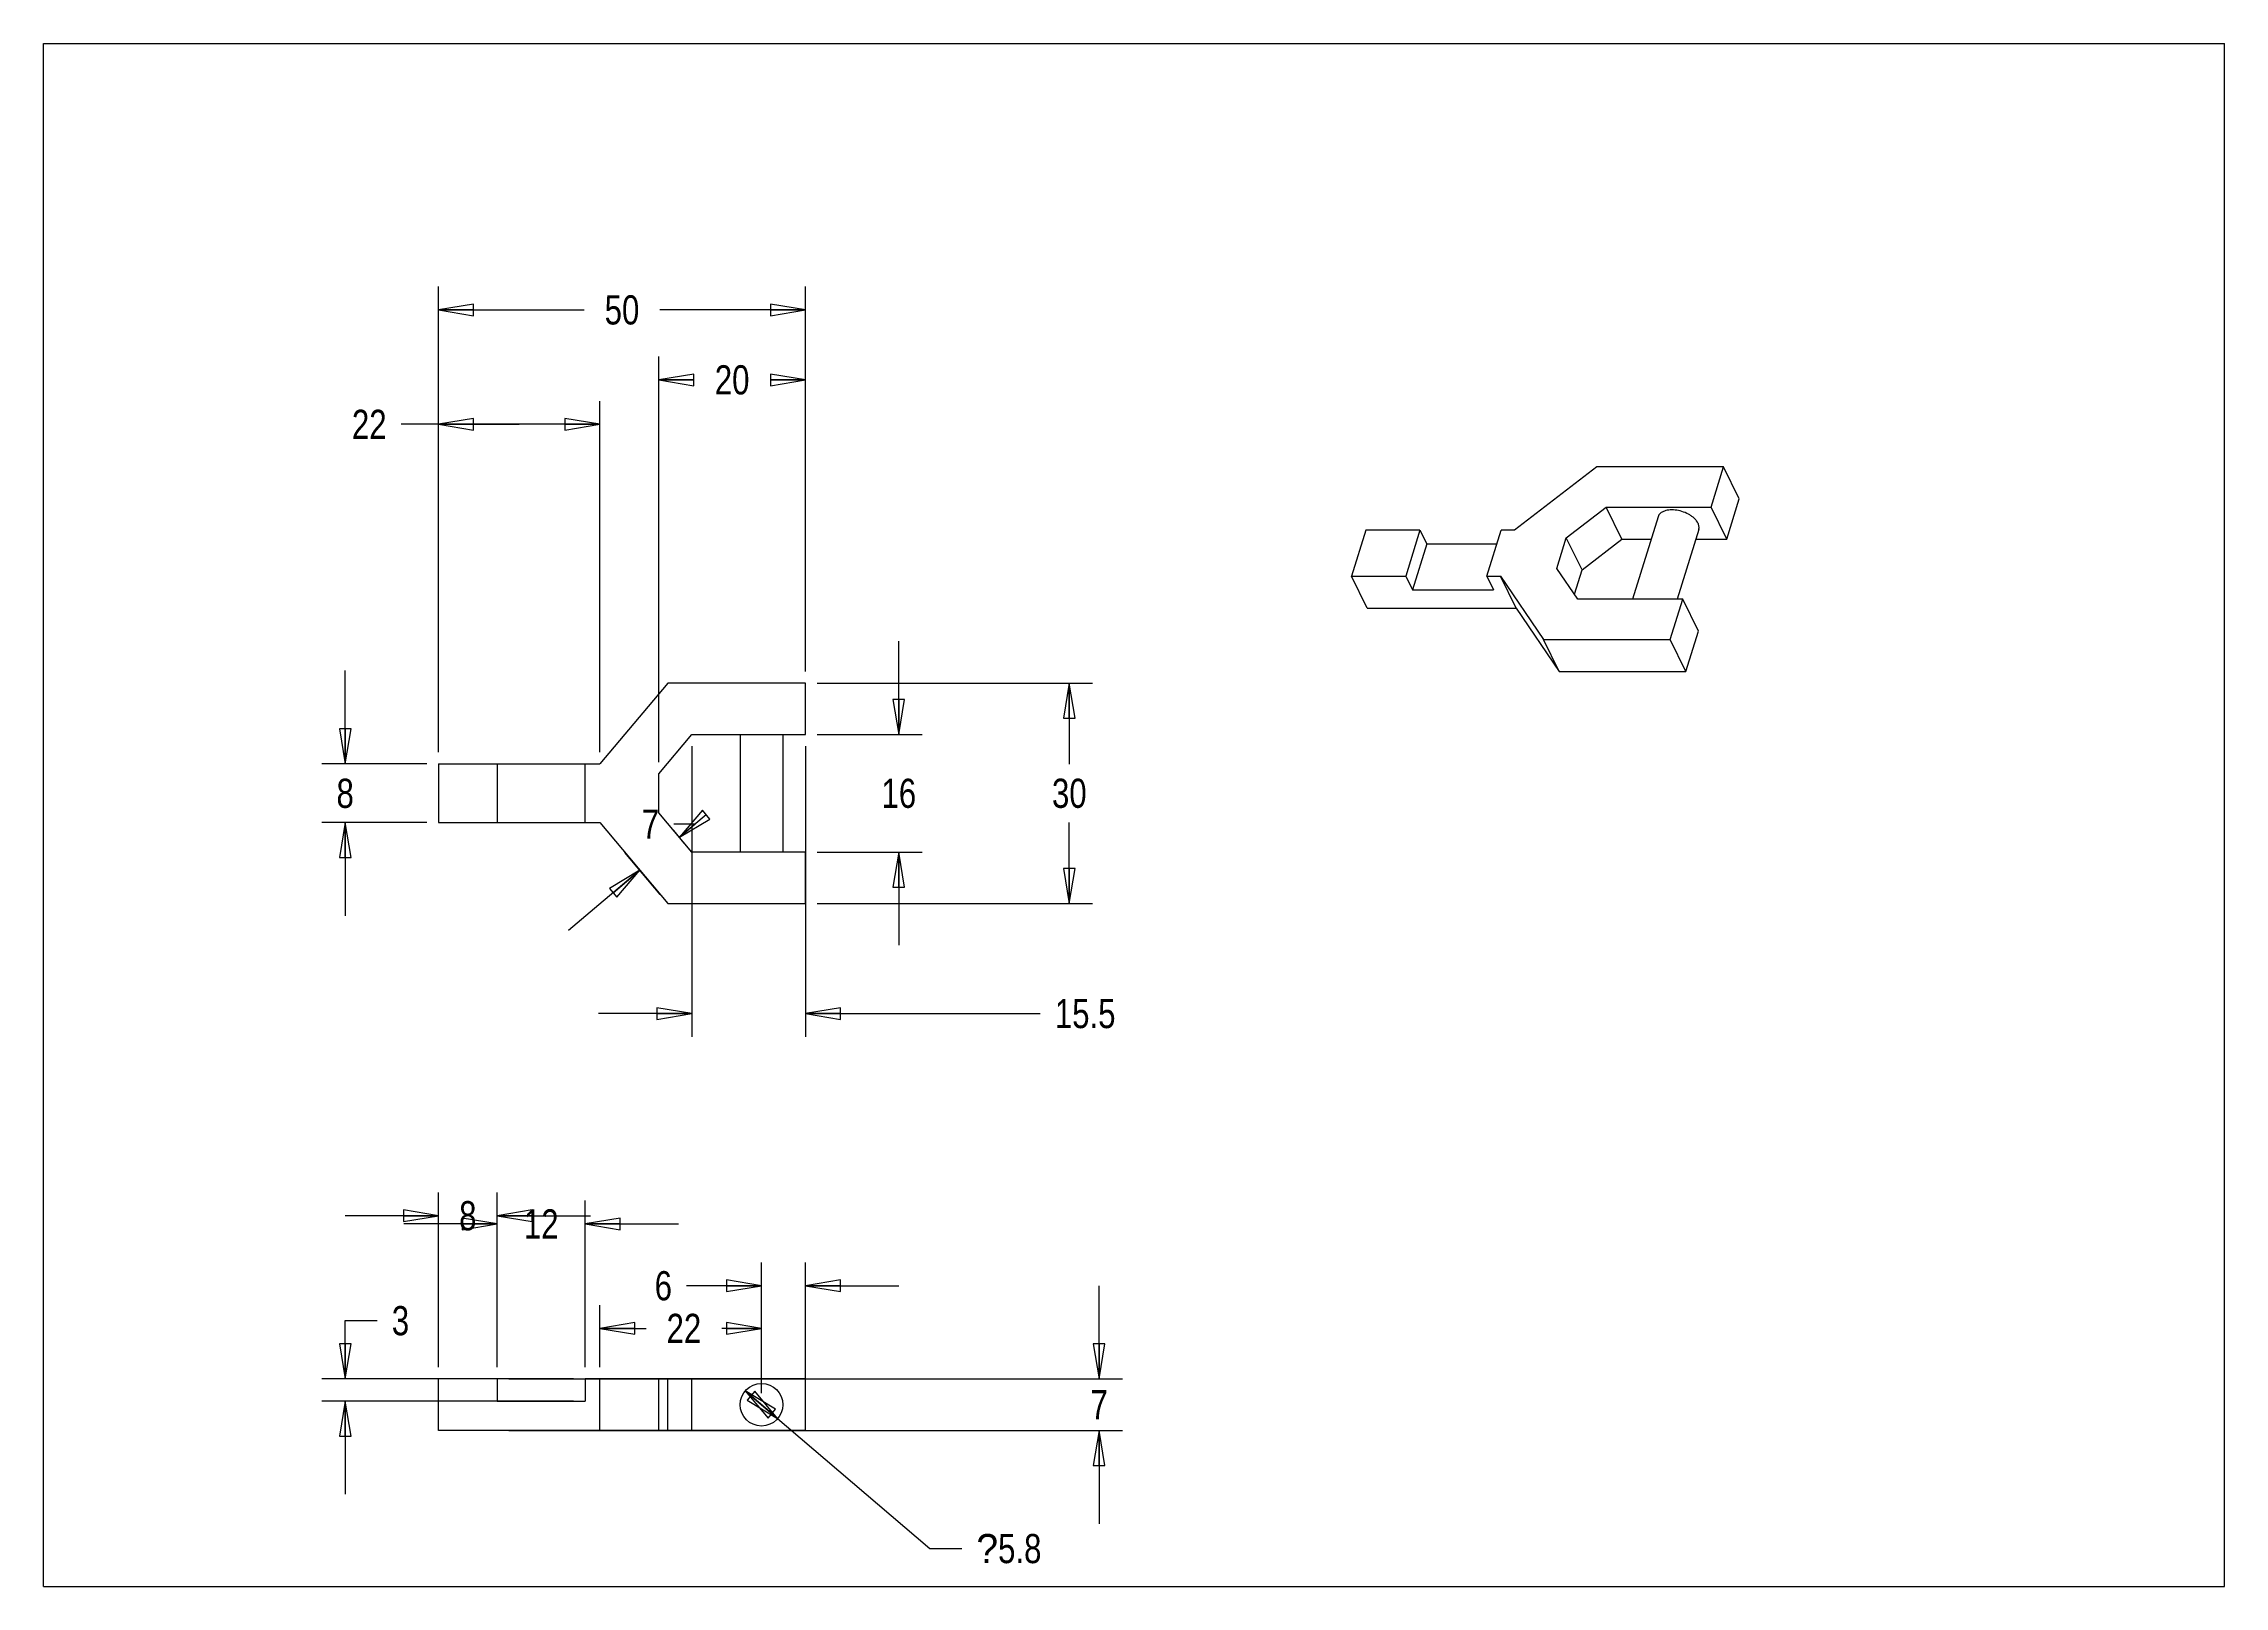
# Model space of a CAD drawing. Header units: millimetres. Extents: x 0 to 297, y 0 to 210.
import ezdxf

# ---------------------------------------------------------------- set-up
doc = ezdxf.new("R2010")
doc.units = ezdxf.units.MM
doc.header["$LTSCALE"] = 0.64311
doc.header["$MEASUREMENT"] = 0
doc.layers.get('0').update_dxf_attribs({"linetype": 'CONTINUOUS'})
doc.styles.get("Standard").update_dxf_attribs({"font": 'txt', "width": 0.8})
doc.styles.add('TEXTSTYLE_2', font='symbol_asme.ttf')
doc.dimstyles.new('DIMSTYLE_1', dxfattribs={"dimtxt": 0.15625, "dimasz": 0.1875, "dimexe": 0.125, "dimexo": 0.625, "dimgap": 0.078125, "dimtad": 1, "dimzin": 4, "dimtxsty": 'STANDARD', "dimblk": 'CLOSED', "dimblk1": 'CLOSED', "dimblk2": 'CLOSED', "dimcen": 2.5, "dimazin": 1, "dimtfac": 1, "dimtmove": 0, "dimatfit": 3, "dimldrblk": 'CLOSED', "dimtzin": 4})
doc.dimstyles.new('DIMSTYLE_2', dxfattribs={"dimtxt": 0.15625, "dimasz": 0.1875, "dimexe": 0.125, "dimexo": 0.625, "dimtad": 1, "dimzin": 4, "dimtxsty": 'STANDARD', "dimblk": 'CLOSED', "dimblk1": 'CLOSED', "dimblk2": 'CLOSED', "dimcen": 2.5, "dimazin": 1, "dimtfac": 1, "dimtmove": 0, "dimatfit": 2, "dimldrblk": 'CLOSED', "dimtzin": 4})

# ---------------------------------------------------------------- blocks, each defined once
blk = doc.blocks.new('_CLOSED')
at = {"color": 0, "linetype": 'ByBlock'}
for p, q in [((0, 0), (-1, 0.167)), ((-1, 0.167), (-1, -0.167)), ((-1, -0.167), (0, 0)), ((-1, 0), (0, 0))]:
    blk.add_line(p, q, dxfattribs=at)
blk = doc.blocks.new('*D1')
at = {"color": 2, "linetype": 'Continuous', "transparency": 16777216}
for p, q in [((143.75, 28.23), (143.75, 40.93)), ((63.36, 28.23), (146.93, 28.23)), ((63.36, 21.23), (146.93, 21.23)), ((143.75, 21.23), (143.75, 8.53))]:
    blk.add_line(p, q, dxfattribs=at)
at = {"color": 2, "linetype": 'Continuous', "transparency": 16777216, "xscale": 4.762499999999999, "yscale": 4.762499999999999, "zscale": 4.762499999999999}
for p, rotation in [((143.75, 28.23), -90.00000000000001), ((143.75, 21.23), 90)]:
    blk.add_blockref('_CLOSED', p, dxfattribs=dict(at, rotation=rotation))
at = {"color": 2, "linetype": 'Continuous', "transparency": 16777216, "insert": (143.75, 26.71), "char_height": 3.97, "width": 3.175, "attachment_point": 2, "line_spacing_factor": 0.9}
blk.add_mtext('7', dxfattribs=at)
blk = doc.blocks.new('*D2')
at = {"color": 2, "linetype": 'Continuous', "transparency": 16777216}
for p, q in [((83.77, 112.19), (83.77, 167.41)), ((103.77, 124.54), (103.77, 167.41)), ((83.77, 164.23), (88.61, 164.23)), ((103.77, 164.23), (98.93, 164.23))]:
    blk.add_line(p, q, dxfattribs=at)
at = {"color": 2, "linetype": 'Continuous', "transparency": 16777216, "xscale": 4.762499999999999, "yscale": 4.762499999999999, "zscale": 4.762499999999999, "rotation": 180}
blk.add_blockref('_CLOSED', (83.77, 164.23), dxfattribs=at)
at = {"color": 2, "linetype": 'Continuous', "transparency": 16777216, "xscale": 4.762499999999999, "yscale": 4.762499999999999, "zscale": 4.762499999999999}
blk.add_blockref('_CLOSED', (103.77, 164.23), dxfattribs=at)
at = {"color": 2, "linetype": 'Continuous', "transparency": 16777216, "insert": (93.77, 166.22), "char_height": 3.969, "width": 6.35, "attachment_point": 2, "line_spacing_factor": 0.9}
blk.add_mtext('20', dxfattribs=at)
blk = doc.blocks.new('*D3')
at = {"color": 2, "linetype": 'Continuous', "transparency": 16777216}
for p, q in [((105.36, 122.96), (142.87, 122.96)), ((139.69, 122.96), (139.69, 111.93)), ((139.69, 92.96), (139.69, 103.99)), ((105.36, 92.96), (142.87, 92.96))]:
    blk.add_line(p, q, dxfattribs=at)
at = {"color": 2, "linetype": 'Continuous', "transparency": 16777216, "xscale": 4.762499999999999, "yscale": 4.762499999999999, "zscale": 4.762499999999999}
for p, rotation in [((139.69, 122.96), 90), ((139.69, 92.96), -90.00000000000001)]:
    blk.add_blockref('_CLOSED', p, dxfattribs=dict(at, rotation=rotation))
at = {"color": 2, "linetype": 'Continuous', "transparency": 16777216, "insert": (139.69, 109.94), "char_height": 3.969, "width": 6.35, "attachment_point": 2, "line_spacing_factor": 0.9}
blk.add_mtext('30', dxfattribs=at)
blk = doc.blocks.new('*D4')
at = {"color": 2, "linetype": 'Continuous', "transparency": 16777216}
for p, q in [((116.47, 115.96), (116.47, 128.66)), ((105.36, 115.96), (119.64, 115.96)), ((105.36, 99.96), (119.64, 99.96)), ((116.47, 99.96), (116.47, 87.26))]:
    blk.add_line(p, q, dxfattribs=at)
at = {"color": 2, "linetype": 'Continuous', "transparency": 16777216, "xscale": 4.762499999999999, "yscale": 4.762499999999999, "zscale": 4.762499999999999}
for p, rotation in [((116.47, 115.96), -90.00000000000001), ((116.47, 99.96), 90)]:
    blk.add_blockref('_CLOSED', p, dxfattribs=dict(at, rotation=rotation))
at = {"color": 2, "linetype": 'Continuous', "transparency": 16777216, "insert": (116.47, 109.94), "char_height": 3.969, "width": 6.35, "attachment_point": 2, "line_spacing_factor": 0.9}
blk.add_mtext('16', dxfattribs=at)
blk = doc.blocks.new('*D5')
at = {"color": 2, "linetype": 'Continuous', "transparency": 16777216}
for p, q in [((88.27, 114.37), (88.27, 74.8)), ((103.77, 114.37), (103.77, 74.8)), ((88.27, 77.97), (75.57, 77.97)), ((103.77, 77.97), (135.73, 77.97))]:
    blk.add_line(p, q, dxfattribs=at)
at = {"color": 2, "linetype": 'Continuous', "transparency": 16777216, "xscale": 4.762499999999999, "yscale": 4.762499999999999, "zscale": 4.762499999999999}
blk.add_blockref('_CLOSED', (88.27, 77.97), dxfattribs=at)
at = {"color": 2, "linetype": 'Continuous', "transparency": 16777216, "xscale": 4.762499999999999, "yscale": 4.762499999999999, "zscale": 4.762499999999999, "rotation": 180}
blk.add_blockref('_CLOSED', (103.77, 77.97), dxfattribs=at)
at = {"color": 2, "linetype": 'Continuous', "transparency": 16777216, "insert": (137.72, 79.96), "char_height": 3.969, "width": 12.7, "attachment_point": 1, "line_spacing_factor": 0.9}
blk.add_mtext('15.5', dxfattribs=at)
blk = doc.blocks.new('*D6')
at = {"color": 2, "linetype": 'Continuous', "transparency": 16777216}
for p, q in [((88.7, 103.75), (85.81, 103.75)), ((87.25, 101.17), (85.81, 102.88)), ((86.58, 101.97), (88.7, 103.75)), ((83.99, 94.17), (79.17, 99.9)), ((81.22, 97.47), (71.49, 89.3))]:
    blk.add_line(p, q, dxfattribs=at)
at = {"color": 2, "linetype": 'Continuous', "transparency": 16777216, "xscale": 4.762499999999999, "yscale": 4.762499999999999, "zscale": 4.762499999999999}
for p, rotation in [((86.58, 101.97), -139.97726267790003), ((81.22, 97.47), 40.0227373221)]:
    blk.add_blockref('_CLOSED', p, dxfattribs=dict(at, rotation=rotation))
at = {"color": 2, "linetype": 'Continuous', "transparency": 16777216, "insert": (83.83, 105.74), "char_height": 3.97, "width": 3.175, "attachment_point": 3, "line_spacing_factor": 0.9}
blk.add_mtext('7', dxfattribs=at)
blk = doc.blocks.new('*D7')
at = {"color": 2, "linetype": 'Continuous', "transparency": 16777216}
for p, q in [((41.07, 111.96), (41.07, 124.66)), ((52.18, 111.96), (37.89, 111.96)), ((52.18, 103.96), (37.89, 103.96)), ((41.07, 103.96), (41.07, 91.26))]:
    blk.add_line(p, q, dxfattribs=at)
at = {"color": 2, "linetype": 'Continuous', "transparency": 16777216, "xscale": 4.762499999999999, "yscale": 4.762499999999999, "zscale": 4.762499999999999}
for p, rotation in [((41.07, 111.96), -90.00000000000001), ((41.07, 103.96), 90)]:
    blk.add_blockref('_CLOSED', p, dxfattribs=dict(at, rotation=rotation))
at = {"color": 2, "linetype": 'Continuous', "transparency": 16777216, "insert": (41.07, 109.94), "char_height": 3.97, "width": 3.175, "attachment_point": 2, "line_spacing_factor": 0.9}
blk.add_mtext('8', dxfattribs=at)
blk = doc.blocks.new('*D8')
at = {"color": 2, "linetype": 'Continuous', "transparency": 16777216}
for p, q in [((53.77, 113.54), (53.77, 161.35)), ((75.77, 113.54), (75.77, 161.35)), ((64.77, 158.18), (48.7, 158.18)), ((53.77, 158.18), (64.77, 158.18)), ((75.77, 158.18), (64.77, 158.18))]:
    blk.add_line(p, q, dxfattribs=at)
at = {"color": 2, "linetype": 'Continuous', "transparency": 16777216, "xscale": 4.762499999999999, "yscale": 4.762499999999999, "zscale": 4.762499999999999, "rotation": 180}
blk.add_blockref('_CLOSED', (53.77, 158.18), dxfattribs=at)
at = {"color": 2, "linetype": 'Continuous', "transparency": 16777216, "xscale": 4.762499999999999, "yscale": 4.762499999999999, "zscale": 4.762499999999999}
blk.add_blockref('_CLOSED', (75.77, 158.18), dxfattribs=at)
at = {"color": 2, "linetype": 'Continuous', "transparency": 16777216, "insert": (46.71, 160.16), "char_height": 3.969, "width": 6.35, "attachment_point": 3, "line_spacing_factor": 0.9}
blk.add_mtext('22', dxfattribs=at)
blk = doc.blocks.new('*D9')
at = {"color": 2, "linetype": 'Continuous', "transparency": 16777216}
for p, q in [((53.77, 113.54), (53.77, 176.93)), ((103.77, 124.54), (103.77, 176.93)), ((53.77, 173.76), (73.61, 173.76)), ((103.77, 173.76), (83.93, 173.76))]:
    blk.add_line(p, q, dxfattribs=at)
at = {"color": 2, "linetype": 'Continuous', "transparency": 16777216, "xscale": 4.762499999999999, "yscale": 4.762499999999999, "zscale": 4.762499999999999, "rotation": 180}
blk.add_blockref('_CLOSED', (53.77, 173.76), dxfattribs=at)
at = {"color": 2, "linetype": 'Continuous', "transparency": 16777216, "xscale": 4.762499999999999, "yscale": 4.762499999999999, "zscale": 4.762499999999999}
blk.add_blockref('_CLOSED', (103.77, 173.76), dxfattribs=at)
at = {"color": 2, "linetype": 'Continuous', "transparency": 16777216, "insert": (78.77, 175.74), "char_height": 3.969, "width": 6.35, "attachment_point": 2, "line_spacing_factor": 0.9}
blk.add_mtext('50', dxfattribs=at)
blk = doc.blocks.new('*D10')
at = {"color": 2, "linetype": 'Continuous', "transparency": 16777216}
for p, q in [((41.07, 28.23), (41.07, 36.17)), ((41.07, 36.17), (45.44, 36.17)), ((72.18, 28.23), (37.89, 28.23)), ((72.18, 25.23), (37.89, 25.23)), ((41.07, 25.23), (41.07, 12.53))]:
    blk.add_line(p, q, dxfattribs=at)
at = {"color": 2, "linetype": 'Continuous', "transparency": 16777216, "xscale": 4.762499999999999, "yscale": 4.762499999999999, "zscale": 4.762499999999999}
for p, rotation in [((41.07, 28.23), -90.00000000000001), ((41.07, 25.23), 90)]:
    blk.add_blockref('_CLOSED', p, dxfattribs=dict(at, rotation=rotation))
at = {"color": 2, "linetype": 'Continuous', "transparency": 16777216, "insert": (47.42, 38.15), "char_height": 3.97, "width": 3.175, "attachment_point": 1, "line_spacing_factor": 0.9}
blk.add_mtext('3', dxfattribs=at)
blk = doc.blocks.new('*D11')
at = {"color": 2, "linetype": 'Continuous', "transparency": 16777216}
for p, q in [((53.77, 29.82), (53.77, 53.63)), ((61.77, 29.82), (61.77, 53.63)), ((53.77, 50.45), (41.07, 50.45)), ((61.77, 50.45), (74.47, 50.45))]:
    blk.add_line(p, q, dxfattribs=at)
at = {"color": 2, "linetype": 'Continuous', "transparency": 16777216, "xscale": 4.762499999999999, "yscale": 4.762499999999999, "zscale": 4.762499999999999}
blk.add_blockref('_CLOSED', (53.77, 50.45), dxfattribs=at)
at = {"color": 2, "linetype": 'Continuous', "transparency": 16777216, "xscale": 4.762499999999999, "yscale": 4.762499999999999, "zscale": 4.762499999999999, "rotation": 180}
blk.add_blockref('_CLOSED', (61.77, 50.45), dxfattribs=at)
at = {"color": 2, "linetype": 'Continuous', "transparency": 16777216, "insert": (57.77, 52.44), "char_height": 3.97, "width": 3.175, "attachment_point": 2, "line_spacing_factor": 0.9}
blk.add_mtext('8', dxfattribs=at)
blk = doc.blocks.new('*D12')
at = {"color": 2, "linetype": 'Continuous', "transparency": 16777216}
for p, q in [((61.77, 29.82), (61.77, 52.51)), ((73.77, 29.82), (73.77, 52.51)), ((61.77, 49.33), (49.07, 49.33)), ((73.77, 49.33), (86.47, 49.33))]:
    blk.add_line(p, q, dxfattribs=at)
at = {"color": 2, "linetype": 'Continuous', "transparency": 16777216, "xscale": 4.762499999999999, "yscale": 4.762499999999999, "zscale": 4.762499999999999}
blk.add_blockref('_CLOSED', (61.77, 49.33), dxfattribs=at)
at = {"color": 2, "linetype": 'Continuous', "transparency": 16777216, "xscale": 4.762499999999999, "yscale": 4.762499999999999, "zscale": 4.762499999999999, "rotation": 180}
blk.add_blockref('_CLOSED', (73.77, 49.33), dxfattribs=at)
at = {"color": 2, "linetype": 'Continuous', "transparency": 16777216, "insert": (67.77, 51.32), "char_height": 3.969, "width": 6.35, "attachment_point": 2, "line_spacing_factor": 0.9}
blk.add_mtext('12', dxfattribs=at)
blk = doc.blocks.new('*D13')
at = {"color": 2, "linetype": 'Continuous', "transparency": 16777216}
for p, q in [((97.77, 26.32), (97.77, 44.1)), ((103.77, 26.32), (103.77, 44.1)), ((97.77, 40.93), (87.57, 40.93)), ((103.77, 40.93), (116.47, 40.93))]:
    blk.add_line(p, q, dxfattribs=at)
at = {"color": 2, "linetype": 'Continuous', "transparency": 16777216, "xscale": 4.762499999999999, "yscale": 4.762499999999999, "zscale": 4.762499999999999}
blk.add_blockref('_CLOSED', (97.77, 40.93), dxfattribs=at)
at = {"color": 2, "linetype": 'Continuous', "transparency": 16777216, "xscale": 4.762499999999999, "yscale": 4.762499999999999, "zscale": 4.762499999999999, "rotation": 180}
blk.add_blockref('_CLOSED', (103.77, 40.93), dxfattribs=at)
at = {"color": 2, "linetype": 'Continuous', "transparency": 16777216, "insert": (85.58, 42.91), "char_height": 3.97, "width": 3.175, "attachment_point": 3, "line_spacing_factor": 0.9}
blk.add_mtext('6', dxfattribs=at)
blk = doc.blocks.new('*D14')
at = {"color": 2, "linetype": 'Continuous', "transparency": 16777216}
for p, q in [((95.56, 26.61), (97.77, 24.73)), ((99.97, 22.85), (97.77, 24.73)), ((97.77, 24.73), (120.69, 5.15)), ((120.69, 5.15), (125.06, 5.15))]:
    blk.add_line(p, q, dxfattribs=at)
at = {"color": 2, "linetype": 'Continuous', "transparency": 16777216, "xscale": 4.762499999999999, "yscale": 4.762499999999999, "zscale": 4.762499999999999}
for p, rotation in [((95.56, 26.61), 139.4926690967), ((99.97, 22.85), -40.50733090329999)]:
    blk.add_blockref('_CLOSED', p, dxfattribs=dict(at, rotation=rotation))
at = {"color": 2, "linetype": 'Continuous', "transparency": 16777216, "insert": (127.04, 7.13), "char_height": 3.9688, "width": 14.2061, "attachment_point": 1, "line_spacing_factor": 0.9, "style": 'TEXTSTYLE_2'}
blk.add_mtext('?\\ftxt;{\\W0.8;5.8}', dxfattribs=at)
blk = doc.blocks.new('*D15')
at = {"color": 2, "linetype": 'Continuous', "transparency": 16777216}
for p, q in [((75.77, 29.82), (75.77, 38.29)), ((97.77, 26.32), (97.77, 38.29)), ((75.77, 35.12), (82.04, 35.12)), ((97.77, 35.12), (92.36, 35.12))]:
    blk.add_line(p, q, dxfattribs=at)
at = {"color": 2, "linetype": 'Continuous', "transparency": 16777216, "xscale": 4.762499999999999, "yscale": 4.762499999999999, "zscale": 4.762499999999999, "rotation": 180}
blk.add_blockref('_CLOSED', (75.77, 35.12), dxfattribs=at)
at = {"color": 2, "linetype": 'Continuous', "transparency": 16777216, "xscale": 4.762499999999999, "yscale": 4.762499999999999, "zscale": 4.762499999999999}
blk.add_blockref('_CLOSED', (97.77, 35.12), dxfattribs=at)
at = {"color": 2, "linetype": 'Continuous', "transparency": 16777216, "insert": (87.2, 37.1), "char_height": 3.969, "width": 6.35, "attachment_point": 2, "line_spacing_factor": 0.9}
blk.add_mtext('22', dxfattribs=at)

msp = doc.modelspace()

# ---------------------------------------------------------------- linework, layer by layer
at = {"color": 7, "linetype": 'Continuous'}
for p, q in [((0, 0), (0, 210)), ((0, 210), (297, 210)), ((297, 0), (297, 210)), ((211.511, 152.39), (200.339, 143.773)), ((228.792, 152.39), (211.511, 152.39)), ((227.097, 146.907), (228.792, 152.39)), ((230.927, 148.039), (228.792, 152.39)), ((207.379, 142.709), (212.821, 146.907)), ((212.821, 146.907), (227.097, 146.907)), ((214.956, 142.555), (212.821, 146.907)), ((219.868, 145.587), (216.403, 134.373)), ((229.233, 142.555), (227.097, 146.907)), ((229.233, 142.555), (230.927, 148.039)), ((180.076, 143.773), (178.14, 137.507)), ((187.445, 143.773), (180.076, 143.773)), ((187.445, 143.773), (185.508, 137.507)), ((187.445, 143.773), (188.36, 141.908)), ((196.561, 137.507), (198.497, 143.773)), ((200.339, 143.773), (198.497, 143.773)), ((206.1, 138.571), (207.379, 142.709)), ((209.514, 138.358), (207.379, 142.709)), ((225.409, 143.875), (222.473, 134.373)), ((188.36, 141.908), (186.423, 135.642)), ((188.36, 141.908), (197.921, 141.908)), ((209.514, 138.358), (214.956, 142.555)), ((214.956, 142.555), (218.931, 142.555)), ((225.002, 142.555), (229.233, 142.555)), ((180.275, 133.155), (178.14, 137.507)), ((178.14, 137.507), (185.508, 137.507)), ((185.508, 137.507), (186.423, 135.642)), ((196.561, 137.507), (197.476, 135.642)), ((196.561, 137.507), (198.403, 137.507)), ((200.538, 133.155), (198.403, 137.507)), ((198.403, 137.507), (204.249, 128.89)), ((208.948, 134.373), (206.1, 138.571)), ((208.491, 135.047), (209.514, 138.358)), ((186.423, 135.642), (197.476, 135.642)), ((223.224, 134.373), (208.948, 134.373)), ((221.53, 128.89), (223.224, 134.373)), ((225.36, 130.022), (223.224, 134.373)), ((180.275, 133.155), (200.538, 133.155)), ((200.538, 133.155), (206.384, 124.539)), ((204.249, 128.89), (221.53, 128.89)), ((206.384, 124.539), (204.249, 128.89)), ((223.665, 124.539), (221.53, 128.89)), ((223.665, 124.539), (225.36, 130.022)), ((85.007, 122.957), (75.77, 111.957)), ((103.77, 122.957), (85.007, 122.957)), ((103.77, 115.957), (103.77, 122.957)), ((206.384, 124.539), (223.665, 124.539)), ((83.77, 110.599), (88.27, 115.957)), ((88.27, 115.957), (103.77, 115.957)), ((94.87, 115.957), (94.87, 99.957)), ((100.67, 115.957), (100.67, 99.957)), ((53.77, 111.957), (53.77, 103.957)), ((53.77, 111.957), (75.77, 111.957)), ((61.77, 111.957), (61.77, 103.957)), ((73.77, 103.957), (73.77, 111.957)), ((83.77, 105.316), (83.77, 110.599)), ((53.77, 103.957), (75.77, 103.957)), ((75.77, 103.957), (85.007, 92.957)), ((88.27, 99.957), (83.77, 105.316)), ((103.77, 99.957), (88.27, 99.957)), ((103.77, 92.957), (103.77, 99.957)), ((85.007, 92.957), (103.77, 92.957)), ((53.77, 21.229), (53.77, 28.229)), ((61.77, 28.229), (53.77, 28.229)), ((61.77, 28.229), (61.77, 25.229)), ((73.77, 28.229), (73.77, 25.229)), ((103.77, 28.229), (73.77, 28.229)), ((75.77, 21.229), (75.77, 28.229)), ((83.77, 21.229), (83.77, 28.229)), ((85.007, 21.229), (85.007, 28.229)), ((88.27, 21.229), (88.27, 28.229)), ((103.77, 21.229), (103.77, 28.229)), ((61.77, 25.229), (73.77, 25.229)), ((103.77, 21.229), (53.77, 21.229)), ((0, 0), (297, 0))]:
    msp.add_line(p, q, dxfattribs=at)
msp.add_circle((97.77, 24.729), 2.9, dxfattribs=at)
at = {"color": 7, "linetype": 'Continuous', "extrusion": (0, 0, 25.4)}
for points, knots in [([(225.31, 144.731), (225.259, 144.835), (225.129, 145.043), (224.876, 145.33), (224.564, 145.601), (224.07, 145.938), (223.362, 146.27), (222.458, 146.505), (221.697, 146.554), (221.133, 146.489), (220.762, 146.394), (220.44, 146.254), (220.176, 146.071), (219.978, 145.849), (219.895, 145.675), (219.868, 145.587)], [0, 0, 0, 0, 0.0543702, 0.1140366, 0.1786462, 0.2475197, 0.3935865, 0.5423889, 0.6832293, 0.7478893, 0.807583, 0.8620107, 0.9114422, 0.9568587, 1, 1, 1, 1]), ([(225.409, 143.874), (225.43, 143.94), (225.456, 144.078), (225.45, 144.374), (225.378, 144.593), (225.31, 144.731)], [0, 0, 0, 0, 0.2341075, 0.4753468, 1, 1, 1, 1])]:
    msp.add_open_spline(points, degree=3, knots=knots, dxfattribs=at)

# ---------------------------------------------------------------- dimensions: what is measured, and where the dimension line sits
at = {"color": 2, "linetype": 'Continuous'}
for base, p1, p2, angle, picture, middle in [((53.77, 173.757), (103.77, 122.957), (53.77, 111.957), 180, '*D9', (78.77, 173.757)), ((83.77, 164.232), (103.77, 122.957), (83.77, 110.599), 180, '*D2', (93.77, 164.232)), ((116.47, 99.957), (103.77, 115.957), (103.77, 99.957), 270, '*D4', (116.866, 107.957)), ((41.07, 103.957), (53.77, 111.957), (53.77, 103.957), 270, '*D7', (41.07, 107.957)), ((139.692, 92.957), (103.77, 122.957), (103.77, 92.957), 270, '*D3', (139.692, 107.957)), ((81.216, 97.471), (84.793, 104.098), (85.007, 92.957), 220.02274, '*D6', (82.242, 103.754)), ((53.77, 50.454), (61.77, 28.229), (53.77, 28.229), 180, '*D11', (57.77, 50.454)), ((97.77, 40.929), (103.77, 24.729), (97.77, 24.729), 180, '*D13', (83.995, 40.929)), ((143.751, 28.229), (61.77, 21.229), (61.77, 28.229), 90, '*D1', (143.751, 24.729)), ((41.07, 25.229), (73.77, 28.229), (73.77, 25.229), 270, '*D10', (49.106, 36.167))]:
    dim = msp.add_linear_dim(base=base, p1=p1, p2=p2, angle=angle, dimstyle='DIMSTYLE_1', dxfattribs=at)
    dim.commit()
    dim.dimension.update_dxf_attribs({"geometry": picture, "text_midpoint": middle, "dimtype": 160})
for base, p1, p2, picture, middle in [((75.77, 158.176), (53.77, 111.957), (75.77, 111.957), '*D8', (43.539, 158.176)), ((103.77, 77.973), (88.27, 115.957), (103.77, 115.957), '*D5', (144.565, 77.973)), ((73.77, 49.331), (61.77, 28.229), (73.77, 28.229), '*D12', (68.166, 49.331)), ((97.77, 35.119), (75.77, 28.229), (97.77, 24.729), '*D15', (87.203, 35.119))]:
    dim = msp.add_linear_dim(base=base, p1=p1, p2=p2, dimstyle='DIMSTYLE_1', dxfattribs=at)
    dim.commit()
    dim.dimension.update_dxf_attribs({"geometry": picture, "text_midpoint": middle, "dimtype": 160})
dim = msp.add_diameter_dim_2p(p1=(99.975, 22.845), p2=(95.565, 26.613), text='{\\fSymbol_ASME;\\W1.0;?}<>', dimstyle='DIMSTYLE_2', dxfattribs=at)
dim.commit()
dim.dimension.update_dxf_attribs({"geometry": '*D14', "text_midpoint": (134.143, 5.148), "dimtype": 163})

doc.saveas('drawing.dxf')
